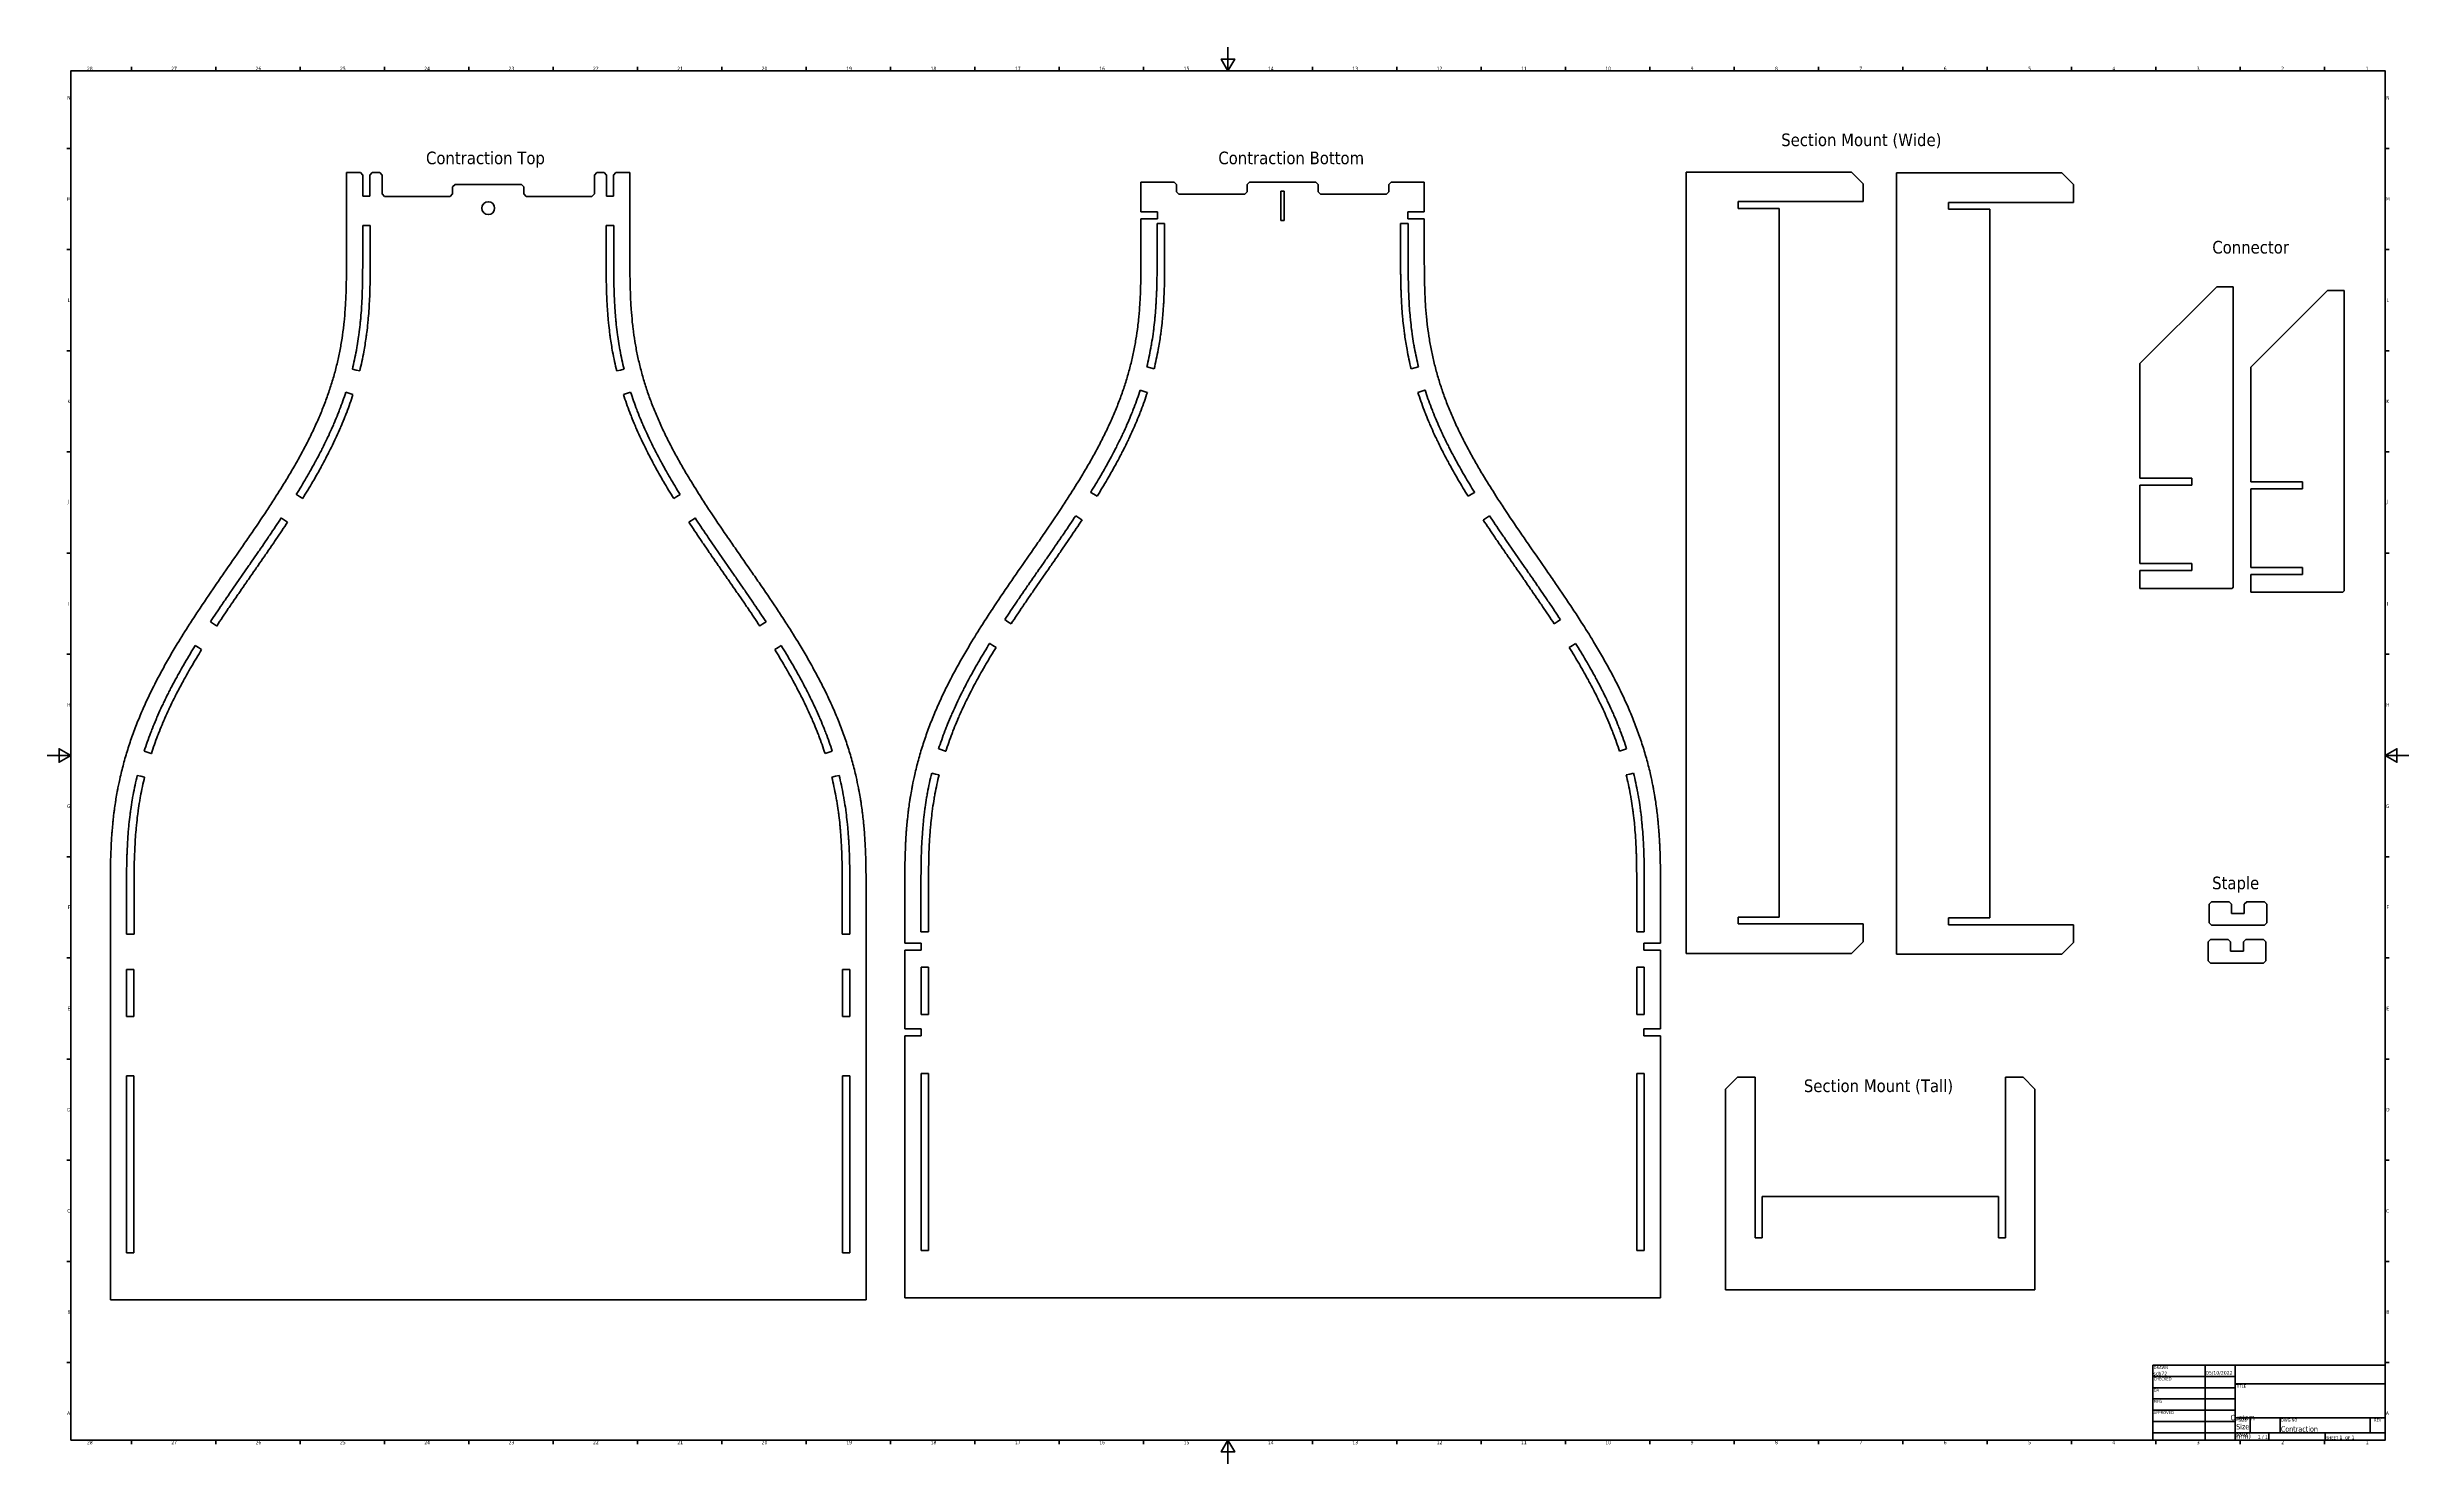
# Model space of a CAD drawing. Header units: inches. Extents: x 0 to 78.7, y 0 to 47.2.
import ezdxf
from ezdxf.enums import TextEntityAlignment as Align

# ---------------------------------------------------------------- set-up
doc = ezdxf.new("R2010")
doc.units = ezdxf.units.IN
doc.header["$MEASUREMENT"] = 0
for name, color, linetype, lineweight in [('Border (ANSI)', 7, 'Continuous', 70), ('Symbol (ANSI)', 7, 'Continuous', 25), ('Title (ANSI)', 7, 'Continuous', 50), ('Visible (ANSI)', 7, 'Continuous', 50)]:
    doc.layers.add(name, color=color, linetype=linetype, lineweight=lineweight)
doc.styles.add('Note Text (ANSI)', font='tahoma.ttf')
doc.styles.add('Text Style30', font='tahoma.ttf')
doc.styles.add('Text Style38', font='tahoma.ttf')
doc.styles.add('Text Style39', font='tahoma.ttf')

# ---------------------------------------------------------------- blocks, each defined once
blk = doc.blocks.new('Borders Default Border')
at = {"layer": 'Border (ANSI)'}
for p, q in [((2.812, 46.457), (2.812, 46.592)), ((5.624, 46.457), (5.624, 46.592)), ((8.436, 46.457), (8.436, 46.592)), ((11.249, 46.457), (11.249, 46.592)), ((14.061, 46.457), (14.061, 46.592)), ((16.873, 46.457), (16.873, 46.592)), ((19.685, 46.457), (19.685, 46.592)), ((22.497, 46.457), (22.497, 46.592)), ((25.309, 46.457), (25.309, 46.592)), ((28.121, 46.457), (28.121, 46.592)), ((30.934, 46.457), (30.934, 46.592)), ((33.746, 46.457), (33.746, 46.592)), ((36.558, 46.457), (36.558, 46.592)), ((42.182, 46.457), (42.182, 46.592)), ((44.994, 46.457), (44.994, 46.592)), ((47.807, 46.457), (47.807, 46.592)), ((50.619, 46.457), (50.619, 46.592)), ((53.431, 46.457), (53.431, 46.592)), ((56.243, 46.457), (56.243, 46.592)), ((59.055, 46.457), (59.055, 46.592)), ((61.867, 46.457), (61.867, 46.592)), ((64.679, 46.457), (64.679, 46.592)), ((67.492, 46.457), (67.492, 46.592)), ((70.304, 46.457), (70.304, 46.592)), ((73.116, 46.457), (73.116, 46.592)), ((75.928, 46.457), (75.928, 46.592)), ((0.787, 43.87), (0.652, 43.87)), ((77.953, 43.87), (78.089, 43.87)), ((0.787, 40.495), (0.652, 40.495)), ((77.953, 40.495), (78.089, 40.495)), ((0.787, 37.12), (0.652, 37.12)), ((77.953, 37.12), (78.089, 37.12)), ((0.787, 33.746), (0.652, 33.746)), ((77.953, 33.746), (78.089, 33.746)), ((0.787, 30.371), (0.652, 30.371)), ((77.953, 30.371), (78.089, 30.371)), ((0.787, 26.997), (0.652, 26.997)), ((77.953, 26.997), (78.089, 26.997)), ((0.787, 20.247), (0.652, 20.247)), ((77.953, 20.247), (78.089, 20.247)), ((0.787, 16.873), (0.652, 16.873)), ((77.953, 16.873), (78.089, 16.873)), ((0.787, 13.498), (0.652, 13.498)), ((77.953, 13.498), (78.089, 13.498)), ((0.787, 10.124), (0.652, 10.124)), ((77.953, 10.124), (78.089, 10.124)), ((0.787, 6.749), (0.652, 6.749)), ((77.953, 6.749), (78.089, 6.749)), ((0.787, 3.375), (0.652, 3.375)), ((77.953, 3.375), (78.089, 3.375)), ((2.812, 0.787), (2.812, 0.652)), ((5.624, 0.787), (5.624, 0.652)), ((8.436, 0.787), (8.436, 0.652)), ((11.249, 0.787), (11.249, 0.652)), ((14.061, 0.787), (14.061, 0.652)), ((16.873, 0.787), (16.873, 0.652)), ((19.685, 0.787), (19.685, 0.652)), ((22.497, 0.787), (22.497, 0.652)), ((25.309, 0.787), (25.309, 0.652)), ((28.121, 0.787), (28.121, 0.652)), ((30.934, 0.787), (30.934, 0.652)), ((33.746, 0.787), (33.746, 0.652)), ((36.558, 0.787), (36.558, 0.652)), ((42.182, 0.787), (42.182, 0.652)), ((44.994, 0.787), (44.994, 0.652)), ((47.807, 0.787), (47.807, 0.652)), ((50.619, 0.787), (50.619, 0.652)), ((53.431, 0.787), (53.431, 0.652)), ((56.243, 0.787), (56.243, 0.652)), ((59.055, 0.787), (59.055, 0.652)), ((61.867, 0.787), (61.867, 0.652)), ((64.679, 0.787), (64.679, 0.652)), ((67.492, 0.787), (67.492, 0.652)), ((70.304, 0.787), (70.304, 0.652)), ((73.116, 0.787), (73.116, 0.652)), ((75.928, 0.787), (75.928, 0.652))]:
    blk.add_line(p, q, dxfattribs=at)
at = {"layer": 'Border (ANSI)', "flags": 128}
for points in [[(39.37, 47.244), (39.37, 46.457), (39.143, 46.85), (39.597, 46.85), (39.37, 46.457)], [(0.787, 0.787), (0.787, 46.457), (77.953, 46.457), (77.953, 0.787), (0.787, 0.787)], [(0, 23.622), (0.787, 23.622), (0.394, 23.849), (0.394, 23.395), (0.787, 23.622)], [(78.74, 23.622), (77.953, 23.622), (78.346, 23.849), (78.346, 23.395), (77.953, 23.622)], [(39.37, 0), (39.37, 0.787), (39.143, 0.394), (39.597, 0.394), (39.37, 0.787)]]:
    blk.add_lwpolyline(points, dxfattribs=at)
at = {"layer": 'Border (ANSI)', "char_height": 0.12, "attachment_point": 7, "style": 'Note Text (ANSI)'}
for s, insert in [('28', (1.325, 46.47)), ('27', (4.137, 46.472)), ('26', (6.949, 46.47)), ('25', (9.761, 46.47)), ('24', (12.573, 46.472)), ('23', (15.385, 46.47)), ('22', (18.198, 46.472)), ('21', (21.01, 46.472)), ('20', (23.822, 46.47)), ('19', (26.643, 46.47)), ('18', (29.455, 46.47)), ('17', (32.268, 46.472)), ('16', (35.08, 46.47)), ('15', (37.892, 46.47)), ('14', (40.704, 46.472)), ('13', (43.516, 46.47)), ('12', (46.328, 46.472)), ('11', (49.141, 46.472)), ('10', (51.953, 46.47)), ('9', (54.797, 46.47)), ('8', (57.61, 46.47)), ('7', (60.424, 46.472)), ('6', (63.235, 46.47)), ('5', (66.05, 46.47)), ('4', (68.856, 46.472)), ('3', (71.672, 46.47)), ('2', (74.486, 46.472)), ('1', (77.307, 46.472)), ('N', (0.669, 45.497)), ('N', (77.985, 45.497)), ('M', (0.66, 42.122)), ('M', (77.977, 42.122)), ('L', (0.683, 38.748)), ('L', (77.999, 38.748)), ('K', (0.675, 35.373)), ('K', (77.992, 35.373)), ('J', (0.678, 31.997)), ('J', (77.995, 31.997)), ('I', (0.688, 28.624)), ('I', (78.005, 28.624)), ('H', (0.668, 25.249)), ('H', (77.985, 25.249)), ('G', (0.662, 21.872)), ('G', (77.979, 21.872)), ('F', (0.681, 18.5)), ('F', (77.997, 18.5)), ('E', (0.677, 15.126)), ('E', (77.994, 15.126)), ('D', (0.668, 11.751)), ('D', (77.985, 11.751)), ('C', (0.667, 8.374)), ('C', (77.984, 8.374)), ('B', (0.675, 5.002)), ('B', (77.992, 5.002)), ('A', (0.661, 1.627)), ('A', (77.977, 1.627)), ('28', (1.325, 0.649)), ('27', (4.137, 0.652)), ('26', (6.949, 0.649)), ('25', (9.761, 0.649)), ('24', (12.573, 0.652)), ('23', (15.385, 0.649)), ('22', (18.198, 0.652)), ('21', (21.01, 0.652)), ('20', (23.822, 0.649)), ('19', (26.643, 0.649)), ('18', (29.455, 0.649)), ('17', (32.268, 0.652)), ('16', (35.08, 0.649)), ('15', (37.892, 0.649)), ('14', (40.704, 0.652)), ('13', (43.516, 0.649)), ('12', (46.328, 0.652)), ('11', (49.141, 0.652)), ('10', (51.953, 0.649)), ('9', (54.797, 0.649)), ('8', (57.61, 0.649)), ('7', (60.424, 0.652)), ('6', (63.235, 0.649)), ('5', (66.05, 0.649)), ('4', (68.856, 0.652)), ('3', (71.672, 0.649)), ('2', (74.486, 0.652)), ('1', (77.307, 0.652))]:
    blk.add_mtext(s, dxfattribs=dict(at, insert=insert))
blk = doc.blocks.new('Title Blocks ANSI - Large')
at = {"layer": 'Title (ANSI)'}
for p, q in [((5, 7.45), (5, 4.95)), ((12.75, 7.45), (5, 7.45)), ((12.75, 4.95), (12.75, 7.45)), ((5, 4.95), (12.75, 4.95))]:
    blk.add_line(p, q, dxfattribs=at)
at = {"layer": 'Title (ANSI)', "lineweight": 35}
for p, q in [((6.75, 4.95), (6.75, 7.45)), ((7.75, 4.95), (7.75, 7.45)), ((5, 7.075), (7.75, 7.075)), ((5, 6.7), (7.75, 6.7)), ((5, 6.325), (7.75, 6.325)), ((7.75, 6.83), (12.75, 6.83)), ((5, 5.95), (7.75, 5.95)), ((5, 5.575), (7.75, 5.575)), ((12.75, 5.7), (7.75, 5.7)), ((8.25, 5.2), (8.25, 5.7)), ((9.25, 5.2), (9.25, 5.7)), ((12.25, 5.2), (12.25, 5.7)), ((7.75, 5.2), (5, 5.2)), ((12.75, 5.2), (7.75, 5.2)), ((8.87, 5.2), (8.87, 4.95)), ((10.75, 5.2), (10.75, 4.95))]:
    blk.add_line(p, q, dxfattribs=at)
at = {"layer": 'Title (ANSI)', "style": 'Text Style38'}
for s, p in [('DRAWN', (5.03, 7.42)), ('CHECKED', (5.03, 7.045)), ('QA', (5.03, 6.67)), ('TITLE', (7.78, 6.8)), ('APPROVED', (5.03, 5.92)), ('MFG', (5.03, 6.295)), ('DWG NO', (9.28, 5.67)), ('SCALE', (7.78, 5.17))]:
    blk.add_text(s, height=0.1, dxfattribs=at).set_placement(p, align=Align.TOP_LEFT)
for s, p in [('SIZE', (8, 5.67)), ('REV', (12.5, 5.67))]:
    blk.add_text(s, height=0.1, dxfattribs=at).set_placement(p, align=Align.TOP_CENTER)
at = {"layer": 'Title (ANSI)', "insert": (10.78, 4.98), "char_height": 0.12, "attachment_point": 7, "style": 'Note Text (ANSI)'}
blk.add_mtext('\\fTahoma|b0|i0;\\H0.1000;SHEET\\fTahoma|b0|i0;\\H0.1200; 1  \\fTahoma|b0|i0;\\H0.1000;OF\\fTahoma|b0|i0;\\H0.1200; 1 ', dxfattribs=at)
at = {"layer": 'Title (ANSI)'}
for tag, p, height, style in [('AUTHOR_001', (5.024, 7.108), 0.125, 'Text Style39'), ('CREATION_DATE_001', (6.773, 7.132), 0.125, 'Text Style39'), ('Sheet_Size_001', (7.593, 5.614), 0.18, 'Text Style30'), ('Sheet_Size_003', (7.697, 5.003), 0.18, 'Text Style30'), ('Sheet_Size_002', (7.781, 5.311), 0.18, 'Text Style30'), ('Initial_View_Scale_001', (8.507, 5.006), 0.12, 'Note Text (ANSI)'), ('PART_NUMBER_001', (9.272, 5.234), 0.18, 'Text Style30')]:
    blk.add_attdef(tag, p, '', height=height, dxfattribs=dict(at, style=style))
at = {"layer": 'Title (ANSI)', "style": 'Text Style39'}
for tag, p in [('COMPANY', (10.25, 7.14)), ('REVISION_NUMBER', (12.5, 5.375))]:
    blk.add_attdef(tag, text='', height=0.125, dxfattribs=at).set_placement(p, align=Align.MIDDLE_CENTER)
for tag, p in [('CHECKED_BY', (5.03, 6.73)), ('CHECKED_DATE', (6.78, 6.73)), ('MFG_APPROVED_BY', (5.03, 5.98)), ('ENG_APPROVED_BY', (5.03, 5.605)), ('MFG_APPROVED_DATE', (6.78, 5.98)), ('ENG_APPROVAL_DATE', (6.78, 5.605))]:
    blk.add_attdef(tag, text='', height=0.125, dxfattribs=at).set_placement(p, align=Align.BOTTOM_LEFT)
at = {"layer": 'Title (ANSI)', "style": 'Text Style30'}
blk.add_attdef('TITLE', text='', height=0.18, dxfattribs=at).set_placement((7.78, 6.223), align=Align.MIDDLE_LEFT)

msp = doc.modelspace()

# ---------------------------------------------------------------- linework, layer by layer
at = {"layer": 'Visible (ANSI)'}
for p, q in [((10.449, 43.061), (9.979, 43.061)), ((9.979, 43.061), (9.979, 42.667)), ((9.979, 42.667), (9.979, 40.302)), ((10.449, 43.061), (10.528, 42.982)), ((10.528, 42.274), (10.528, 42.982)), ((10.76, 42.982), (10.839, 43.061)), ((10.76, 42.982), (10.76, 42.274)), ((11.085, 43.061), (10.839, 43.061)), ((11.085, 43.061), (11.164, 42.982)), ((11.164, 42.349), (11.164, 42.982)), ((13.518, 42.589), (13.597, 42.667)), ((13.518, 42.589), (13.518, 42.349)), ((13.597, 42.667), (15.81, 42.667)), ((15.81, 42.667), (15.888, 42.589)), ((15.888, 42.349), (15.888, 42.589)), ((18.243, 42.982), (18.321, 43.061)), ((18.243, 42.982), (18.243, 42.349)), ((18.568, 43.061), (18.321, 43.061)), ((18.568, 43.061), (18.646, 42.982)), ((18.646, 42.274), (18.646, 42.982)), ((18.879, 42.982), (18.957, 43.061)), ((18.879, 42.982), (18.879, 42.274)), ((19.428, 43.061), (18.957, 43.061)), ((19.428, 42.667), (19.428, 43.061)), ((19.428, 42.667), (19.428, 40.302)), ((36.467, 42.742), (37.573, 42.742)), ((36.467, 42.742), (36.467, 41.754)), ((37.573, 42.742), (37.652, 42.663)), ((37.652, 42.423), (37.652, 42.663)), ((40.006, 42.663), (40.085, 42.742)), ((40.006, 42.663), (40.006, 42.423)), ((40.085, 42.742), (42.298, 42.742)), ((42.298, 42.742), (42.376, 42.663)), ((42.376, 42.423), (42.376, 42.663)), ((44.731, 42.663), (44.81, 42.742)), ((44.731, 42.663), (44.731, 42.423)), ((44.81, 42.742), (45.916, 42.742)), ((45.916, 42.742), (45.916, 41.754)), ((60.155, 43.078), (54.643, 43.078)), ((54.643, 43.078), (54.643, 17.019)), ((60.155, 43.078), (60.549, 42.685)), ((60.549, 42.094), (60.549, 42.685)), ((67.169, 43.054), (61.657, 43.054)), ((61.657, 43.054), (61.657, 16.995)), ((67.169, 43.054), (67.562, 42.661)), ((67.562, 42.07), (67.562, 42.661)), ((10.76, 42.274), (10.528, 42.274)), ((11.164, 42.349), (11.243, 42.27)), ((13.44, 42.27), (11.243, 42.27)), ((13.44, 42.27), (13.518, 42.349)), ((15.888, 42.349), (15.967, 42.27)), ((18.164, 42.27), (15.967, 42.27)), ((18.164, 42.27), (18.243, 42.349)), ((18.879, 42.274), (18.646, 42.274)), ((36.467, 41.754), (37.018, 41.754)), ((37.018, 41.754), (37.018, 41.521)), ((37.652, 42.423), (37.731, 42.344)), ((39.928, 42.344), (37.731, 42.344)), ((39.928, 42.344), (40.006, 42.423)), ((41.136, 42.447), (41.247, 42.447)), ((41.136, 41.462), (41.136, 42.447)), ((41.247, 42.447), (41.247, 41.462)), ((42.376, 42.423), (42.455, 42.344)), ((44.652, 42.344), (42.455, 42.344)), ((44.652, 42.344), (44.731, 42.423)), ((45.365, 41.521), (45.365, 41.754)), ((45.365, 41.754), (45.916, 41.754)), ((56.375, 42.094), (60.549, 42.094)), ((56.375, 41.864), (56.375, 42.094)), ((57.753, 41.864), (56.375, 41.864)), ((57.753, 18.234), (57.753, 41.864)), ((63.389, 42.07), (67.562, 42.07)), ((63.389, 41.84), (63.389, 42.07)), ((64.767, 41.84), (63.389, 41.84)), ((64.767, 18.21), (64.767, 41.84)), ((10.518, 41.293), (10.77, 41.293)), ((10.518, 40.302), (10.518, 41.293)), ((10.77, 41.293), (10.77, 40.302)), ((18.636, 41.293), (18.888, 41.293)), ((18.636, 40.302), (18.636, 41.293)), ((18.888, 41.293), (18.888, 40.302)), ((37.018, 41.521), (36.467, 41.521)), ((36.467, 41.521), (36.467, 40.376)), ((37.006, 40.376), (37.006, 41.364)), ((37.006, 41.364), (37.01, 41.364)), ((37.01, 41.364), (37.254, 41.364)), ((37.254, 41.364), (37.258, 41.364)), ((37.258, 41.364), (37.258, 40.376)), ((41.247, 41.462), (41.136, 41.462)), ((45.124, 40.376), (45.124, 41.364)), ((45.124, 41.364), (45.128, 41.364)), ((45.373, 41.364), (45.128, 41.364)), ((45.916, 41.521), (45.365, 41.521)), ((45.373, 41.364), (45.376, 41.364)), ((45.376, 41.364), (45.376, 40.376)), ((45.916, 41.521), (45.916, 40.376)), ((69.778, 36.696), (72.337, 39.255)), ((72.888, 39.255), (72.337, 39.255)), ((72.888, 29.235), (72.888, 39.255)), ((73.471, 36.571), (76.03, 39.13)), ((76.581, 39.13), (76.03, 39.13)), ((76.581, 29.111), (76.581, 39.13)), ((10.177, 36.504), (10.173, 36.505)), ((10.297, 36.475), (10.177, 36.504)), ((10.177, 36.504), (10.177, 36.504)), ((10.418, 36.446), (10.297, 36.475)), ((19.109, 36.475), (18.988, 36.446)), ((19.109, 36.475), (19.229, 36.504)), ((19.233, 36.505), (19.229, 36.504)), ((19.229, 36.504), (19.229, 36.504)), ((36.665, 36.579), (36.662, 36.58)), ((36.785, 36.55), (36.665, 36.579)), ((36.665, 36.579), (36.665, 36.579)), ((36.906, 36.52), (36.785, 36.55)), ((45.597, 36.55), (45.476, 36.52)), ((45.597, 36.55), (45.717, 36.579)), ((45.721, 36.58), (45.717, 36.579)), ((45.717, 36.579), (45.717, 36.579)), ((69.778, 36.696), (69.778, 32.875)), ((73.471, 36.571), (73.471, 32.75)), ((9.955, 35.737), (9.958, 35.735)), ((9.958, 35.735), (9.958, 35.736)), ((9.958, 35.736), (10.19, 35.66)), ((10.19, 35.66), (10.194, 35.658)), ((10.19, 35.66), (10.19, 35.66)), ((19.212, 35.658), (19.216, 35.66)), ((19.448, 35.736), (19.216, 35.66)), ((19.216, 35.66), (19.216, 35.66)), ((19.448, 35.735), (19.452, 35.737)), ((19.448, 35.735), (19.448, 35.736)), ((36.443, 35.811), (36.447, 35.81)), ((36.447, 35.81), (36.447, 35.81)), ((36.447, 35.81), (36.679, 35.734)), ((36.679, 35.734), (36.679, 35.734)), ((36.679, 35.734), (36.682, 35.733)), ((45.701, 35.733), (45.704, 35.734)), ((45.936, 35.81), (45.704, 35.734)), ((45.704, 35.734), (45.704, 35.734)), ((45.936, 35.81), (45.94, 35.811)), ((45.936, 35.81), (45.936, 35.81)), ((8.307, 32.323), (8.304, 32.325)), ((8.411, 32.259), (8.307, 32.323)), ((8.307, 32.323), (8.307, 32.323)), ((20.996, 32.259), (21.1, 32.323)), ((21.103, 32.325), (21.1, 32.323)), ((21.1, 32.323), (21.1, 32.323)), ((34.795, 32.398), (34.792, 32.4)), ((34.899, 32.333), (34.795, 32.398)), ((34.795, 32.398), (34.795, 32.398)), ((35.006, 32.267), (34.899, 32.333)), ((47.484, 32.333), (47.377, 32.267)), ((47.484, 32.333), (47.588, 32.398)), ((47.591, 32.4), (47.588, 32.398)), ((47.588, 32.398), (47.588, 32.398)), ((69.778, 32.875), (71.508, 32.875)), ((69.778, 32.643), (69.778, 30.021)), ((71.508, 32.643), (69.778, 32.643)), ((71.508, 32.875), (71.508, 32.643)), ((73.471, 32.75), (75.201, 32.75)), ((73.471, 32.518), (73.471, 29.896)), ((75.201, 32.518), (73.471, 32.518)), ((75.201, 32.75), (75.201, 32.518)), ((7.804, 31.544), (7.807, 31.542)), ((7.807, 31.542), (7.807, 31.542)), ((7.807, 31.542), (8.011, 31.408)), ((8.518, 32.193), (8.411, 32.259)), ((20.996, 32.259), (20.889, 32.193)), ((21.599, 31.542), (21.395, 31.408)), ((21.599, 31.542), (21.603, 31.544)), ((21.599, 31.542), (21.599, 31.542)), ((34.292, 31.619), (34.295, 31.616)), ((34.295, 31.616), (34.295, 31.616)), ((34.295, 31.616), (34.499, 31.482)), ((48.087, 31.616), (47.884, 31.482)), ((48.087, 31.616), (48.091, 31.619)), ((48.087, 31.616), (48.087, 31.616)), ((8.011, 31.408), (8.014, 31.405)), ((8.011, 31.408), (8.011, 31.408)), ((21.392, 31.405), (21.395, 31.408)), ((21.395, 31.408), (21.395, 31.408)), ((34.499, 31.482), (34.499, 31.482)), ((34.499, 31.482), (34.503, 31.48)), ((47.88, 31.48), (47.884, 31.482)), ((47.884, 31.482), (47.884, 31.482)), ((69.778, 30.021), (71.508, 30.021)), ((71.508, 30.021), (71.508, 29.788)), ((69.778, 29.788), (69.778, 29.196)), ((71.508, 29.788), (69.778, 29.788)), ((69.778, 29.196), (72.849, 29.196)), ((72.888, 29.235), (72.849, 29.196)), ((73.471, 29.896), (75.201, 29.896)), ((73.471, 29.664), (73.471, 29.071)), ((75.201, 29.664), (73.471, 29.664)), ((75.201, 29.896), (75.201, 29.664)), ((73.471, 29.071), (76.542, 29.071)), ((76.581, 29.111), (76.542, 29.071)), ((5.546, 28.011), (5.441, 28.081)), ((5.647, 27.943), (5.546, 28.011)), ((5.651, 27.941), (5.647, 27.943)), ((5.647, 27.943), (5.647, 27.943)), ((23.759, 27.943), (23.756, 27.941)), ((23.759, 27.943), (23.861, 28.011)), ((23.759, 27.943), (23.759, 27.943)), ((23.966, 28.081), (23.861, 28.011)), ((32.034, 28.085), (31.929, 28.155)), ((32.136, 28.017), (32.034, 28.085)), ((32.136, 28.017), (32.136, 28.017)), ((32.139, 28.015), (32.136, 28.017)), ((50.247, 28.017), (50.244, 28.015)), ((50.247, 28.017), (50.349, 28.085)), ((50.247, 28.017), (50.247, 28.017)), ((50.454, 28.155), (50.349, 28.085)), ((4.934, 27.288), (4.937, 27.286)), ((4.937, 27.286), (4.937, 27.286)), ((4.937, 27.286), (5.04, 27.221)), ((5.04, 27.221), (5.147, 27.154)), ((24.259, 27.154), (24.366, 27.221)), ((24.469, 27.286), (24.366, 27.221)), ((24.469, 27.286), (24.473, 27.288)), ((24.469, 27.286), (24.469, 27.286)), ((31.422, 27.362), (31.425, 27.36)), ((31.425, 27.36), (31.425, 27.36)), ((31.425, 27.36), (31.528, 27.295)), ((31.528, 27.295), (31.635, 27.228)), ((50.747, 27.228), (50.855, 27.295)), ((50.957, 27.36), (50.855, 27.295)), ((50.957, 27.36), (50.961, 27.362)), ((50.957, 27.36), (50.957, 27.36)), ((3.236, 23.767), (3.232, 23.768)), ((3.468, 23.691), (3.236, 23.767)), ((3.236, 23.767), (3.236, 23.767)), ((3.472, 23.69), (3.468, 23.691)), ((3.468, 23.691), (3.468, 23.691)), ((25.939, 23.691), (25.935, 23.69)), ((25.939, 23.691), (26.171, 23.767)), ((25.939, 23.691), (25.939, 23.691)), ((26.174, 23.768), (26.171, 23.767)), ((26.171, 23.767), (26.171, 23.767)), ((29.724, 23.841), (29.72, 23.843)), ((29.956, 23.765), (29.724, 23.841)), ((29.724, 23.841), (29.724, 23.841)), ((29.956, 23.765), (29.956, 23.765)), ((29.96, 23.764), (29.956, 23.765)), ((52.427, 23.765), (52.423, 23.764)), ((52.427, 23.765), (52.659, 23.841)), ((52.427, 23.765), (52.427, 23.765)), ((52.662, 23.843), (52.659, 23.841)), ((52.659, 23.841), (52.659, 23.841)), ((3.002, 22.957), (3.124, 22.93)), ((3.124, 22.93), (3.244, 22.904)), ((3.244, 22.904), (3.248, 22.903)), ((26.159, 22.903), (26.163, 22.904)), ((26.283, 22.93), (26.163, 22.904)), ((26.283, 22.93), (26.405, 22.957)), ((29.49, 23.032), (29.612, 23.005)), ((29.612, 23.005), (29.732, 22.978)), ((29.732, 22.978), (29.736, 22.977)), ((52.647, 22.977), (52.651, 22.978)), ((52.771, 23.005), (52.651, 22.978)), ((52.771, 23.005), (52.893, 23.032)), ((2.105, 19.049), (2.105, 16.683)), ((2.644, 17.667), (2.644, 19.049)), ((2.896, 19.045), (2.896, 17.667)), ((26.51, 17.667), (26.51, 19.045)), ((26.762, 19.049), (26.762, 17.667)), ((27.302, 19.049), (27.302, 16.683)), ((28.593, 19.123), (28.593, 17.364)), ((29.132, 17.742), (29.132, 19.123)), ((29.384, 19.12), (29.384, 17.742)), ((52.998, 17.742), (52.998, 19.12)), ((53.25, 19.123), (53.25, 17.742)), ((53.79, 19.123), (53.79, 17.364)), ((56.375, 18.004), (56.375, 18.234)), ((56.375, 18.234), (57.753, 18.234)), ((63.389, 17.98), (63.389, 18.21)), ((63.389, 18.21), (64.767, 18.21)), ((72.084, 18.668), (72.162, 18.746)), ((72.084, 18.668), (72.084, 18.038)), ((72.753, 18.746), (72.162, 18.746)), ((72.753, 18.746), (72.832, 18.668)), ((72.832, 18.353), (72.832, 18.668)), ((73.257, 18.353), (72.832, 18.353)), ((73.257, 18.668), (73.336, 18.746)), ((73.257, 18.668), (73.257, 18.353)), ((73.926, 18.746), (73.336, 18.746)), ((73.926, 18.746), (74.005, 18.668)), ((74.005, 18.038), (74.005, 18.668)), ((2.896, 17.667), (2.644, 17.667)), ((26.514, 17.667), (26.51, 17.667)), ((26.514, 17.667), (26.758, 17.667)), ((26.762, 17.667), (26.758, 17.667)), ((28.593, 17.364), (29.144, 17.364)), ((29.384, 17.742), (29.132, 17.742)), ((29.144, 17.364), (29.144, 17.132)), ((53.002, 17.742), (52.998, 17.742)), ((53.002, 17.742), (53.247, 17.742)), ((53.239, 17.132), (53.239, 17.364)), ((53.239, 17.364), (53.79, 17.364)), ((53.25, 17.742), (53.247, 17.742)), ((60.549, 18.004), (56.375, 18.004)), ((60.549, 17.413), (60.155, 17.019)), ((60.549, 17.413), (60.549, 18.004)), ((67.562, 17.98), (63.389, 17.98)), ((67.562, 17.389), (67.169, 16.995)), ((67.562, 17.389), (67.562, 17.98)), ((72.053, 17.408), (72.131, 17.486)), ((72.053, 17.408), (72.053, 16.778)), ((72.162, 17.959), (72.084, 18.038)), ((72.722, 17.486), (72.131, 17.486)), ((72.162, 17.959), (73.926, 17.959)), ((72.722, 17.486), (72.801, 17.408)), ((72.801, 17.093), (72.801, 17.408)), ((73.226, 17.408), (73.304, 17.486)), ((73.226, 17.408), (73.226, 17.093)), ((73.895, 17.486), (73.304, 17.486)), ((73.895, 17.486), (73.974, 17.408)), ((74.005, 18.038), (73.926, 17.959)), ((73.974, 16.778), (73.974, 17.408)), ((2.105, 16.683), (2.105, 5.463)), ((27.302, 5.463), (27.302, 16.683)), ((29.144, 17.132), (28.593, 17.132)), ((28.593, 17.132), (28.593, 16.758)), ((28.593, 16.758), (28.593, 14.506)), ((29.136, 14.986), (29.136, 16.561)), ((29.136, 16.561), (29.38, 16.561)), ((29.38, 16.561), (29.38, 14.986)), ((53.002, 16.561), (53.002, 14.986)), ((53.247, 16.561), (53.002, 16.561)), ((53.79, 17.132), (53.239, 17.132)), ((53.247, 14.986), (53.247, 16.561)), ((53.79, 17.132), (53.79, 16.758)), ((53.79, 16.758), (53.79, 14.506)), ((54.643, 17.019), (60.155, 17.019)), ((61.657, 16.995), (67.169, 16.995)), ((72.131, 16.699), (72.053, 16.778)), ((72.131, 16.699), (73.895, 16.699)), ((73.226, 17.093), (72.801, 17.093)), ((73.974, 16.778), (73.895, 16.699)), ((2.648, 14.912), (2.648, 16.486)), ((2.648, 16.486), (2.892, 16.486)), ((2.892, 16.486), (2.892, 14.912)), ((26.514, 16.486), (26.514, 14.912)), ((26.758, 16.486), (26.514, 16.486)), ((26.758, 14.912), (26.758, 16.486)), ((29.38, 14.986), (29.136, 14.986)), ((53.002, 14.986), (53.247, 14.986)), ((2.892, 14.912), (2.648, 14.912)), ((26.514, 14.912), (26.758, 14.912)), ((28.593, 14.506), (29.144, 14.506)), ((29.144, 14.273), (28.593, 14.273)), ((28.593, 14.273), (28.593, 5.537)), ((29.144, 14.506), (29.144, 14.273)), ((53.239, 14.273), (53.239, 14.506)), ((53.239, 14.506), (53.79, 14.506)), ((53.79, 14.273), (53.239, 14.273)), ((53.79, 5.537), (53.79, 14.273)), ((2.648, 12.943), (2.892, 12.943)), ((2.648, 7.038), (2.648, 12.943)), ((2.892, 12.943), (2.892, 7.038)), ((26.514, 12.943), (26.758, 12.943)), ((26.514, 7.038), (26.514, 12.943)), ((26.758, 12.943), (26.758, 7.038)), ((29.136, 13.017), (29.38, 13.017)), ((29.136, 7.112), (29.136, 13.017)), ((29.38, 13.017), (29.38, 7.112)), ((53.002, 13.017), (53.247, 13.017)), ((53.002, 7.112), (53.002, 13.017)), ((53.247, 13.017), (53.247, 7.112)), ((55.963, 12.495), (56.356, 12.889)), ((56.947, 12.889), (56.356, 12.889)), ((56.947, 7.534), (56.947, 12.889)), ((65.88, 12.889), (65.29, 12.889)), ((65.29, 12.889), (65.29, 7.534)), ((65.88, 12.889), (66.274, 12.495)), ((55.963, 12.495), (55.963, 5.802)), ((66.274, 5.802), (66.274, 12.495)), ((65.059, 8.912), (57.177, 8.912)), ((57.177, 8.912), (57.177, 7.534)), ((65.059, 7.534), (65.059, 8.912)), ((29.38, 7.112), (29.136, 7.112)), ((53.247, 7.112), (53.002, 7.112)), ((57.177, 7.534), (56.947, 7.534)), ((65.29, 7.534), (65.059, 7.534)), ((2.892, 7.038), (2.648, 7.038)), ((26.758, 7.038), (26.514, 7.038)), ((28.593, 5.537), (53.79, 5.537)), ((55.963, 5.802), (66.274, 5.802)), ((2.105, 5.463), (27.302, 5.463))]:
    msp.add_line(p, q, dxfattribs=at)
msp.add_circle((14.703, 41.876), 0.213, dxfattribs=at)
for points, knots in [([(9.979, 40.302), (9.979, 40.148), (9.979, 39.843), (9.975, 39.467), (9.966, 39.095), (9.954, 38.801), (9.931, 38.436), (9.906, 38.146), (9.866, 37.787), (9.825, 37.501), (9.763, 37.145), (9.705, 36.862), (9.62, 36.509), (9.543, 36.228), (9.435, 35.878), (9.34, 35.598), (9.209, 35.249), (9.095, 34.971), (8.942, 34.623), (8.812, 34.346), (8.639, 33.999), (8.493, 33.722), (8.302, 33.377), (8.142, 33.1), (7.894, 32.686), (7.635, 32.272), (7.231, 31.651), (6.856, 31.098), (6.377, 30.404), (5.988, 29.846), (5.503, 29.142), (5.118, 28.574), (4.696, 27.926), (4.423, 27.489), (4.158, 27.047), (3.987, 26.75), (3.779, 26.375), (3.62, 26.073), (3.429, 25.691), (3.284, 25.382), (3.113, 24.993), (2.984, 24.678), (2.836, 24.282), (2.726, 23.962), (2.602, 23.56), (2.514, 23.236), (2.426, 22.869), (2.374, 22.625), (2.327, 22.379), (2.299, 22.216), (2.267, 22.011), (2.243, 21.848), (2.217, 21.644), (2.199, 21.48), (2.178, 21.277), (2.164, 21.114), (2.149, 20.911), (2.139, 20.749), (2.127, 20.508), (2.117, 20.267), (2.109, 19.908), (2.105, 19.514), (2.105, 19.203), (2.105, 19.049)], [0.0001482, 0.0001482, 0.0001482, 0.0001482, 0.0209754, 0.0418025, 0.0522161, 0.0730433, 0.0834569, 0.104284, 0.1146976, 0.1355248, 0.1459383, 0.1667655, 0.1771791, 0.1980062, 0.2084198, 0.229247, 0.2396605, 0.2604877, 0.2709013, 0.2917284, 0.302142, 0.3229692, 0.3333827, 0.3542099, 0.3646235, 0.3958642, 0.4166914, 0.4583457, 0.4791728, 0.5208272, 0.5416543, 0.5833086, 0.6041358, 0.6353765, 0.6457901, 0.6666173, 0.6770308, 0.697858, 0.7082716, 0.7290987, 0.7395123, 0.7603395, 0.770753, 0.7915802, 0.8019938, 0.8228209, 0.8332345, 0.8488549, 0.8540617, 0.8644752, 0.869682, 0.8800956, 0.8853024, 0.895716, 0.9009228, 0.9113364, 0.9165431, 0.9269567, 0.9321635, 0.9477839, 0.9581975, 0.9790246, 0.9998518, 0.9998518, 0.9998518, 0.9998518]), ([(10.173, 36.505), (10.199, 36.609), (10.246, 36.816), (10.298, 37.076), (10.344, 37.337), (10.376, 37.546), (10.411, 37.808), (10.435, 38.018), (10.46, 38.281), (10.476, 38.492), (10.491, 38.757), (10.501, 38.968), (10.509, 39.234), (10.514, 39.446), (10.517, 39.713), (10.518, 39.98), (10.518, 40.195), (10.518, 40.302)], [-0.9998518, -0.9998518, -0.9998518, -0.9998518, -0.9853205, -0.9707892, -0.9635235, -0.9489922, -0.9417266, -0.9271953, -0.9199296, -0.9053983, -0.8981326, -0.8836013, -0.8763357, -0.8618044, -0.8545387, -0.8400074, -0.8254761, -0.8254761, -0.8254761, -0.8254761]), ([(10.77, 40.302), (10.77, 40.195), (10.77, 39.98), (10.769, 39.711), (10.766, 39.442), (10.761, 39.227), (10.753, 38.959), (10.743, 38.744), (10.727, 38.475), (10.711, 38.261), (10.686, 37.993), (10.661, 37.778), (10.619, 37.457), (10.55, 37.03), (10.47, 36.658), (10.418, 36.446)], [-0.1744913, -0.1744913, -0.1744913, -0.1744913, -0.1599627, -0.1454341, -0.1381698, -0.1236412, -0.1163769, -0.1018483, -0.094584, -0.0800555, -0.0727912, -0.0582626, -0.0509983, -0.0292054, -0.0001482, -0.0001482, -0.0001482, -0.0001482]), ([(18.988, 36.446), (18.936, 36.658), (18.857, 37.03), (18.788, 37.457), (18.745, 37.778), (18.721, 37.993), (18.696, 38.261), (18.68, 38.475), (18.664, 38.744), (18.654, 38.959), (18.645, 39.227), (18.641, 39.442), (18.638, 39.711), (18.636, 39.98), (18.636, 40.195), (18.636, 40.302)], [0.0001482, 0.0001482, 0.0001482, 0.0001482, 0.0292054, 0.0509983, 0.0582626, 0.0727912, 0.0800555, 0.094584, 0.1018483, 0.1163769, 0.1236412, 0.1381698, 0.1454341, 0.1599627, 0.1744913, 0.1744913, 0.1744913, 0.1744913]), ([(18.888, 40.302), (18.888, 40.195), (18.888, 39.98), (18.89, 39.713), (18.893, 39.446), (18.897, 39.234), (18.906, 38.968), (18.915, 38.757), (18.931, 38.492), (18.947, 38.281), (18.972, 38.018), (18.995, 37.808), (19.03, 37.546), (19.063, 37.337), (19.109, 37.076), (19.16, 36.816), (19.208, 36.609), (19.233, 36.505)], [0.8254761, 0.8254761, 0.8254761, 0.8254761, 0.8400074, 0.8545387, 0.8618044, 0.8763357, 0.8836013, 0.8981326, 0.9053983, 0.9199296, 0.9271953, 0.9417266, 0.9489922, 0.9635235, 0.9707892, 0.9853205, 0.9998518, 0.9998518, 0.9998518, 0.9998518]), ([(19.428, 40.302), (19.428, 40.148), (19.428, 39.843), (19.432, 39.467), (19.44, 39.095), (19.452, 38.801), (19.475, 38.436), (19.5, 38.146), (19.541, 37.787), (19.582, 37.501), (19.644, 37.145), (19.702, 36.862), (19.787, 36.509), (19.864, 36.228), (19.971, 35.878), (20.067, 35.598), (20.198, 35.249), (20.312, 34.971), (20.464, 34.623), (20.595, 34.346), (20.768, 33.999), (20.914, 33.722), (21.105, 33.377), (21.264, 33.1), (21.512, 32.686), (21.771, 32.272), (22.176, 31.651), (22.551, 31.098), (23.029, 30.404), (23.418, 29.846), (23.904, 29.142), (24.289, 28.574), (24.711, 27.926), (24.984, 27.489), (25.249, 27.047), (25.42, 26.75), (25.627, 26.375), (25.787, 26.073), (25.978, 25.691), (26.123, 25.382), (26.294, 24.993), (26.422, 24.678), (26.571, 24.282), (26.68, 23.962), (26.804, 23.56), (26.893, 23.236), (26.981, 22.869), (27.033, 22.625), (27.079, 22.379), (27.108, 22.216), (27.14, 22.011), (27.163, 21.848), (27.19, 21.644), (27.208, 21.48), (27.228, 21.277), (27.243, 21.114), (27.258, 20.911), (27.268, 20.749), (27.28, 20.508), (27.289, 20.267), (27.298, 19.908), (27.302, 19.514), (27.302, 19.203), (27.302, 19.049)], [0.0001482, 0.0001482, 0.0001482, 0.0001482, 0.0209754, 0.0418025, 0.0522161, 0.0730433, 0.0834569, 0.104284, 0.1146976, 0.1355248, 0.1459383, 0.1667655, 0.1771791, 0.1980062, 0.2084198, 0.229247, 0.2396605, 0.2604877, 0.2709013, 0.2917284, 0.302142, 0.3229692, 0.3333827, 0.3542099, 0.3646235, 0.3958642, 0.4166914, 0.4583457, 0.4791728, 0.5208272, 0.5416543, 0.5833086, 0.6041358, 0.6353765, 0.6457901, 0.6666173, 0.6770308, 0.697858, 0.7082716, 0.7290987, 0.7395123, 0.7603395, 0.770753, 0.7915802, 0.8019938, 0.8228209, 0.8332345, 0.8488549, 0.8540617, 0.8644752, 0.869682, 0.8800956, 0.8853024, 0.895716, 0.9009228, 0.9113364, 0.9165431, 0.9269567, 0.9321635, 0.9477839, 0.9581975, 0.9790246, 0.9998518, 0.9998518, 0.9998518, 0.9998518]), ([(36.467, 40.376), (36.467, 40.222), (36.467, 39.917), (36.463, 39.541), (36.454, 39.17), (36.442, 38.875), (36.42, 38.51), (36.395, 38.221), (36.354, 37.861), (36.313, 37.575), (36.251, 37.22), (36.193, 36.936), (36.108, 36.584), (36.031, 36.303), (35.923, 35.952), (35.828, 35.673), (35.697, 35.324), (35.583, 35.045), (35.43, 34.698), (35.3, 34.42), (35.127, 34.074), (34.981, 33.797), (34.79, 33.451), (34.63, 33.175), (34.382, 32.761), (34.124, 32.347), (33.719, 31.725), (33.344, 31.172), (32.865, 30.478), (32.476, 29.92), (31.991, 29.217), (31.606, 28.648), (31.184, 28.001), (30.911, 27.564), (30.646, 27.122), (30.475, 26.825), (30.268, 26.45), (30.108, 26.147), (29.917, 25.765), (29.772, 25.457), (29.601, 25.067), (29.472, 24.753), (29.324, 24.356), (29.214, 24.037), (29.09, 23.634), (29.002, 23.31), (28.914, 22.944), (28.862, 22.699), (28.815, 22.454), (28.787, 22.29), (28.755, 22.086), (28.731, 21.922), (28.705, 21.718), (28.687, 21.555), (28.666, 21.351), (28.652, 21.188), (28.637, 20.986), (28.627, 20.824), (28.615, 20.582), (28.606, 20.341), (28.597, 19.983), (28.593, 19.588), (28.593, 19.277), (28.593, 19.123)], [0.0001482, 0.0001482, 0.0001482, 0.0001482, 0.0209754, 0.0418025, 0.0522161, 0.0730433, 0.0834569, 0.104284, 0.1146976, 0.1355248, 0.1459383, 0.1667655, 0.1771791, 0.1980062, 0.2084198, 0.229247, 0.2396605, 0.2604877, 0.2709013, 0.2917284, 0.302142, 0.3229692, 0.3333827, 0.3542099, 0.3646235, 0.3958642, 0.4166914, 0.4583457, 0.4791728, 0.5208272, 0.5416543, 0.5833086, 0.6041358, 0.6353765, 0.6457901, 0.6666173, 0.6770308, 0.697858, 0.7082716, 0.7290987, 0.7395123, 0.7603395, 0.770753, 0.7915802, 0.8019938, 0.8228209, 0.8332345, 0.8488549, 0.8540617, 0.8644752, 0.869682, 0.8800956, 0.8853024, 0.895716, 0.9009228, 0.9113364, 0.9165431, 0.9269567, 0.9321635, 0.9477839, 0.9581975, 0.9790246, 0.9998518, 0.9998518, 0.9998518, 0.9998518]), ([(36.662, 36.58), (36.687, 36.683), (36.735, 36.891), (36.786, 37.151), (36.832, 37.412), (36.864, 37.621), (36.899, 37.883), (36.923, 38.093), (36.948, 38.356), (36.964, 38.567), (36.979, 38.831), (36.989, 39.043), (36.997, 39.308), (37.002, 39.521), (37.005, 39.787), (37.006, 40.054), (37.006, 40.269), (37.006, 40.376)], [-0.9998518, -0.9998518, -0.9998518, -0.9998518, -0.9853205, -0.9707892, -0.9635235, -0.9489922, -0.9417266, -0.9271953, -0.9199296, -0.9053983, -0.8981326, -0.8836013, -0.8763357, -0.8618044, -0.8545387, -0.8400074, -0.8254761, -0.8254761, -0.8254761, -0.8254761]), ([(37.258, 40.376), (37.258, 40.269), (37.258, 40.054), (37.257, 39.785), (37.254, 39.517), (37.249, 39.302), (37.241, 39.033), (37.231, 38.818), (37.215, 38.55), (37.199, 38.335), (37.174, 38.067), (37.149, 37.853), (37.107, 37.532), (37.038, 37.104), (36.958, 36.732), (36.906, 36.52)], [-0.1744913, -0.1744913, -0.1744913, -0.1744913, -0.1599627, -0.1454341, -0.1381698, -0.1236412, -0.1163769, -0.1018483, -0.094584, -0.0800555, -0.0727912, -0.0582626, -0.0509983, -0.0292054, -0.0001482, -0.0001482, -0.0001482, -0.0001482]), ([(45.476, 36.52), (45.424, 36.732), (45.345, 37.104), (45.276, 37.532), (45.233, 37.853), (45.209, 38.067), (45.184, 38.335), (45.168, 38.55), (45.152, 38.818), (45.142, 39.033), (45.133, 39.302), (45.129, 39.517), (45.126, 39.785), (45.124, 40.054), (45.124, 40.269), (45.124, 40.376)], [0.0001482, 0.0001482, 0.0001482, 0.0001482, 0.0292054, 0.0509983, 0.0582626, 0.0727912, 0.0800555, 0.094584, 0.1018483, 0.1163769, 0.1236412, 0.1381698, 0.1454341, 0.1599627, 0.1744913, 0.1744913, 0.1744913, 0.1744913]), ([(45.376, 40.376), (45.376, 40.269), (45.376, 40.054), (45.378, 39.787), (45.381, 39.521), (45.385, 39.308), (45.394, 39.043), (45.403, 38.831), (45.419, 38.567), (45.435, 38.356), (45.46, 38.093), (45.484, 37.883), (45.518, 37.621), (45.551, 37.412), (45.597, 37.151), (45.648, 36.891), (45.696, 36.683), (45.721, 36.58)], [0.8254761, 0.8254761, 0.8254761, 0.8254761, 0.8400074, 0.8545387, 0.8618044, 0.8763357, 0.8836013, 0.8981326, 0.9053983, 0.9199296, 0.9271953, 0.9417266, 0.9489922, 0.9635235, 0.9707892, 0.9853205, 0.9998518, 0.9998518, 0.9998518, 0.9998518]), ([(45.916, 40.376), (45.916, 40.222), (45.916, 39.917), (45.92, 39.541), (45.929, 39.17), (45.941, 38.875), (45.963, 38.51), (45.988, 38.221), (46.029, 37.861), (46.07, 37.575), (46.132, 37.22), (46.19, 36.936), (46.275, 36.584), (46.352, 36.303), (46.459, 35.952), (46.555, 35.673), (46.686, 35.324), (46.8, 35.045), (46.952, 34.698), (47.083, 34.42), (47.256, 34.074), (47.402, 33.797), (47.593, 33.451), (47.752, 33.175), (48, 32.761), (48.259, 32.347), (48.664, 31.725), (49.039, 31.172), (49.518, 30.478), (49.906, 29.92), (50.392, 29.217), (50.777, 28.648), (51.199, 28.001), (51.472, 27.564), (51.737, 27.122), (51.908, 26.825), (52.115, 26.45), (52.275, 26.147), (52.466, 25.765), (52.611, 25.457), (52.782, 25.067), (52.91, 24.753), (53.059, 24.356), (53.169, 24.037), (53.292, 23.634), (53.381, 23.31), (53.469, 22.944), (53.521, 22.699), (53.567, 22.454), (53.596, 22.29), (53.628, 22.086), (53.651, 21.922), (53.678, 21.718), (53.696, 21.555), (53.717, 21.351), (53.731, 21.188), (53.746, 20.986), (53.756, 20.824), (53.768, 20.582), (53.777, 20.341), (53.786, 19.983), (53.79, 19.588), (53.79, 19.277), (53.79, 19.123)], [0.0001482, 0.0001482, 0.0001482, 0.0001482, 0.0209754, 0.0418025, 0.0522161, 0.0730433, 0.0834569, 0.104284, 0.1146976, 0.1355248, 0.1459383, 0.1667655, 0.1771791, 0.1980062, 0.2084198, 0.229247, 0.2396605, 0.2604877, 0.2709013, 0.2917284, 0.302142, 0.3229692, 0.3333827, 0.3542099, 0.3646235, 0.3958642, 0.4166914, 0.4583457, 0.4791728, 0.5208272, 0.5416543, 0.5833086, 0.6041358, 0.6353765, 0.6457901, 0.6666173, 0.6770308, 0.697858, 0.7082716, 0.7290987, 0.7395123, 0.7603395, 0.770753, 0.7915802, 0.8019938, 0.8228209, 0.8332345, 0.8488549, 0.8540617, 0.8644752, 0.869682, 0.8800956, 0.8853024, 0.895716, 0.9009228, 0.9113364, 0.9165431, 0.9269567, 0.9321635, 0.9477839, 0.9581975, 0.9790246, 0.9998518, 0.9998518, 0.9998518, 0.9998518]), ([(8.304, 32.325), (8.361, 32.418), (8.474, 32.604), (8.612, 32.837), (8.747, 33.071), (8.853, 33.258), (8.981, 33.493), (9.08, 33.681), (9.201, 33.917), (9.294, 34.107), (9.407, 34.344), (9.493, 34.535), (9.596, 34.773), (9.675, 34.965), (9.769, 35.205), (9.858, 35.446), (9.923, 35.64), (9.955, 35.737)], [-0.7893511, -0.7893511, -0.7893511, -0.7893511, -0.7756179, -0.7618847, -0.7550181, -0.7412849, -0.7344183, -0.7206851, -0.7138184, -0.7000852, -0.6932186, -0.6794854, -0.6726188, -0.6588856, -0.652019, -0.6382858, -0.6245526, -0.6245526, -0.6245526, -0.6245526]), ([(10.194, 35.658), (10.162, 35.559), (10.095, 35.362), (10.004, 35.116), (9.909, 34.87), (9.828, 34.675), (9.723, 34.432), (9.635, 34.238), (9.521, 33.997), (9.426, 33.804), (9.304, 33.565), (9.203, 33.374), (9.047, 33.088), (8.832, 32.709), (8.634, 32.38), (8.518, 32.193)], [-0.3754337, -0.3754337, -0.3754337, -0.3754337, -0.3617043, -0.3479749, -0.3411102, -0.3273809, -0.3205162, -0.3067868, -0.2999222, -0.2861928, -0.2793281, -0.2655987, -0.2587341, -0.23814, -0.2106813, -0.2106813, -0.2106813, -0.2106813]), ([(20.889, 32.193), (20.773, 32.38), (20.575, 32.709), (20.36, 33.088), (20.204, 33.374), (20.103, 33.565), (19.98, 33.804), (19.886, 33.997), (19.771, 34.238), (19.684, 34.432), (19.578, 34.675), (19.498, 34.87), (19.402, 35.116), (19.312, 35.362), (19.245, 35.559), (19.212, 35.658)], [0.2106813, 0.2106813, 0.2106813, 0.2106813, 0.23814, 0.2587341, 0.2655987, 0.2793281, 0.2861928, 0.2999222, 0.3067868, 0.3205162, 0.3273809, 0.3411102, 0.3479749, 0.3617043, 0.3754337, 0.3754337, 0.3754337, 0.3754337]), ([(19.452, 35.737), (19.483, 35.64), (19.549, 35.446), (19.638, 35.205), (19.731, 34.965), (19.81, 34.773), (19.914, 34.535), (20, 34.344), (20.112, 34.107), (20.206, 33.917), (20.326, 33.681), (20.426, 33.493), (20.554, 33.258), (20.659, 33.071), (20.794, 32.837), (20.932, 32.604), (21.046, 32.418), (21.103, 32.325)], [0.6245526, 0.6245526, 0.6245526, 0.6245526, 0.6382858, 0.652019, 0.6588856, 0.6726188, 0.6794854, 0.6932186, 0.7000852, 0.7138184, 0.7206851, 0.7344183, 0.7412849, 0.7550181, 0.7618847, 0.7756179, 0.7893511, 0.7893511, 0.7893511, 0.7893511]), ([(34.792, 32.4), (34.849, 32.492), (34.963, 32.678), (35.101, 32.911), (35.235, 33.145), (35.341, 33.332), (35.469, 33.567), (35.569, 33.755), (35.689, 33.992), (35.782, 34.181), (35.895, 34.418), (35.981, 34.609), (36.084, 34.848), (36.163, 35.039), (36.257, 35.28), (36.346, 35.521), (36.411, 35.714), (36.443, 35.811)], [-0.7893511, -0.7893511, -0.7893511, -0.7893511, -0.7756179, -0.7618847, -0.7550181, -0.7412849, -0.7344183, -0.7206851, -0.7138184, -0.7000852, -0.6932186, -0.6794854, -0.6726188, -0.6588856, -0.652019, -0.6382858, -0.6245526, -0.6245526, -0.6245526, -0.6245526]), ([(36.682, 35.733), (36.65, 35.634), (36.583, 35.436), (36.493, 35.19), (36.397, 34.945), (36.316, 34.75), (36.211, 34.506), (36.123, 34.312), (36.009, 34.071), (35.914, 33.879), (35.792, 33.639), (35.691, 33.448), (35.535, 33.163), (35.32, 32.784), (35.122, 32.455), (35.006, 32.267)], [-0.3754337, -0.3754337, -0.3754337, -0.3754337, -0.3617043, -0.3479749, -0.3411102, -0.3273809, -0.3205162, -0.3067868, -0.2999222, -0.2861928, -0.2793281, -0.2655987, -0.2587341, -0.23814, -0.2106813, -0.2106813, -0.2106813, -0.2106813]), ([(47.377, 32.267), (47.261, 32.455), (47.063, 32.784), (46.848, 33.163), (46.692, 33.448), (46.591, 33.639), (46.468, 33.879), (46.374, 34.071), (46.259, 34.312), (46.172, 34.506), (46.066, 34.75), (45.986, 34.945), (45.89, 35.19), (45.8, 35.436), (45.733, 35.634), (45.701, 35.733)], [0.2106813, 0.2106813, 0.2106813, 0.2106813, 0.23814, 0.2587341, 0.2655987, 0.2793281, 0.2861928, 0.2999222, 0.3067868, 0.3205162, 0.3273809, 0.3411102, 0.3479749, 0.3617043, 0.3754337, 0.3754337, 0.3754337, 0.3754337]), ([(45.94, 35.811), (45.971, 35.714), (46.037, 35.521), (46.126, 35.28), (46.22, 35.039), (46.298, 34.848), (46.402, 34.609), (46.488, 34.418), (46.6, 34.181), (46.694, 33.992), (46.814, 33.755), (46.914, 33.567), (47.042, 33.332), (47.147, 33.145), (47.282, 32.911), (47.42, 32.678), (47.534, 32.492), (47.591, 32.4)], [0.6245526, 0.6245526, 0.6245526, 0.6245526, 0.6382858, 0.652019, 0.6588856, 0.6726188, 0.6794854, 0.6932186, 0.7000852, 0.7138184, 0.7206851, 0.7344183, 0.7412849, 0.7550181, 0.7618847, 0.7756179, 0.7893511, 0.7893511, 0.7893511, 0.7893511]), ([(5.441, 28.081), (5.505, 28.178), (5.634, 28.372), (5.797, 28.614), (5.962, 28.856), (6.094, 29.049), (6.26, 29.289), (6.393, 29.482), (6.559, 29.722), (6.693, 29.914), (6.859, 30.153), (6.992, 30.345), (7.157, 30.584), (7.288, 30.776), (7.451, 31.016), (7.613, 31.256), (7.741, 31.448), (7.804, 31.544)], [-0.5859114, -0.5859114, -0.5859114, -0.5859114, -0.5715991, -0.5572867, -0.5501306, -0.5358182, -0.528662, -0.5143497, -0.5071935, -0.4928812, -0.485725, -0.4714127, -0.4642565, -0.4499441, -0.442788, -0.4284756, -0.4141633, -0.4141633, -0.4141633, -0.4141633]), ([(21.603, 31.544), (21.666, 31.448), (21.793, 31.256), (21.955, 31.016), (22.118, 30.776), (22.25, 30.584), (22.415, 30.345), (22.548, 30.153), (22.714, 29.914), (22.847, 29.722), (23.014, 29.482), (23.147, 29.289), (23.313, 29.049), (23.445, 28.856), (23.609, 28.614), (23.772, 28.372), (23.901, 28.178), (23.966, 28.081)], [0.4141633, 0.4141633, 0.4141633, 0.4141633, 0.4284756, 0.442788, 0.4499441, 0.4642565, 0.4714127, 0.485725, 0.4928812, 0.5071935, 0.5143497, 0.528662, 0.5358182, 0.5501306, 0.5572867, 0.5715991, 0.5859114, 0.5859114, 0.5859114, 0.5859114]), ([(31.929, 28.155), (31.993, 28.252), (32.122, 28.447), (32.285, 28.689), (32.45, 28.93), (32.582, 29.123), (32.748, 29.364), (32.881, 29.556), (33.048, 29.796), (33.181, 29.988), (33.347, 30.228), (33.48, 30.419), (33.645, 30.659), (33.776, 30.851), (33.94, 31.09), (34.101, 31.33), (34.229, 31.522), (34.292, 31.619)], [-0.5859114, -0.5859114, -0.5859114, -0.5859114, -0.5715991, -0.5572867, -0.5501306, -0.5358182, -0.528662, -0.5143497, -0.5071935, -0.4928812, -0.485725, -0.4714127, -0.4642565, -0.4499441, -0.442788, -0.4284756, -0.4141633, -0.4141633, -0.4141633, -0.4141633]), ([(48.091, 31.619), (48.154, 31.522), (48.282, 31.33), (48.443, 31.09), (48.606, 30.851), (48.738, 30.659), (48.903, 30.419), (49.036, 30.228), (49.202, 29.988), (49.335, 29.796), (49.502, 29.556), (49.635, 29.364), (49.801, 29.123), (49.933, 28.93), (50.097, 28.689), (50.261, 28.447), (50.39, 28.252), (50.454, 28.155)], [0.4141633, 0.4141633, 0.4141633, 0.4141633, 0.4284756, 0.442788, 0.4499441, 0.4642565, 0.4714127, 0.485725, 0.4928812, 0.5071935, 0.5143497, 0.528662, 0.5358182, 0.5501306, 0.5572867, 0.5715991, 0.5859114, 0.5859114, 0.5859114, 0.5859114]), ([(8.014, 31.405), (7.951, 31.309), (7.822, 31.115), (7.66, 30.874), (7.496, 30.634), (7.364, 30.441), (7.199, 30.201), (7.066, 30.009), (6.899, 29.769), (6.766, 29.577), (6.599, 29.337), (6.466, 29.145), (6.301, 28.905), (6.169, 28.713), (6.005, 28.472), (5.843, 28.231), (5.714, 28.038), (5.651, 27.941)], [-0.5859022, -0.5859022, -0.5859022, -0.5859022, -0.5715852, -0.5572682, -0.5501097, -0.5357927, -0.5286342, -0.5143172, -0.5071587, -0.4928416, -0.4856831, -0.4713661, -0.4642076, -0.4498906, -0.4427321, -0.4284151, -0.414098, -0.414098, -0.414098, -0.414098]), ([(23.756, 27.941), (23.692, 28.038), (23.564, 28.231), (23.401, 28.472), (23.238, 28.713), (23.106, 28.905), (22.94, 29.145), (22.807, 29.337), (22.641, 29.577), (22.507, 29.769), (22.341, 30.009), (22.208, 30.201), (22.042, 30.441), (21.911, 30.634), (21.747, 30.874), (21.584, 31.115), (21.456, 31.309), (21.392, 31.405)], [0.414098, 0.414098, 0.414098, 0.414098, 0.4284151, 0.4427321, 0.4498906, 0.4642076, 0.4713661, 0.4856831, 0.4928416, 0.5071587, 0.5143172, 0.5286342, 0.5357927, 0.5501097, 0.5572682, 0.5715852, 0.5859022, 0.5859022, 0.5859022, 0.5859022]), ([(34.503, 31.48), (34.439, 31.383), (34.31, 31.19), (34.148, 30.949), (33.984, 30.708), (33.852, 30.516), (33.687, 30.275), (33.554, 30.083), (33.387, 29.843), (33.254, 29.652), (33.087, 29.412), (32.955, 29.22), (32.789, 28.979), (32.657, 28.787), (32.493, 28.546), (32.331, 28.305), (32.203, 28.112), (32.139, 28.015)], [-0.5859022, -0.5859022, -0.5859022, -0.5859022, -0.5715852, -0.5572682, -0.5501097, -0.5357927, -0.5286342, -0.5143172, -0.5071587, -0.4928416, -0.4856831, -0.4713661, -0.4642076, -0.4498906, -0.4427321, -0.4284151, -0.414098, -0.414098, -0.414098, -0.414098]), ([(50.244, 28.015), (50.18, 28.112), (50.052, 28.305), (49.889, 28.546), (49.726, 28.787), (49.594, 28.979), (49.428, 29.22), (49.295, 29.412), (49.129, 29.652), (48.996, 29.843), (48.829, 30.083), (48.696, 30.275), (48.53, 30.516), (48.399, 30.708), (48.235, 30.949), (48.072, 31.19), (47.944, 31.383), (47.88, 31.48)], [0.414098, 0.414098, 0.414098, 0.414098, 0.4284151, 0.4427321, 0.4498906, 0.4642076, 0.4713661, 0.4856831, 0.4928416, 0.5071587, 0.5143172, 0.5286342, 0.5357927, 0.5501097, 0.5572682, 0.5715852, 0.5859022, 0.5859022, 0.5859022, 0.5859022]), ([(3.232, 23.768), (3.265, 23.869), (3.334, 24.071), (3.426, 24.322), (3.524, 24.572), (3.606, 24.771), (3.713, 25.019), (3.802, 25.216), (3.918, 25.462), (4.015, 25.657), (4.139, 25.9), (4.241, 26.094), (4.373, 26.335), (4.481, 26.527), (4.619, 26.766), (4.76, 27.004), (4.876, 27.193), (4.934, 27.288)], [-0.3755079, -0.3755079, -0.3755079, -0.3755079, -0.3617748, -0.3480418, -0.3411752, -0.3274422, -0.3205757, -0.3068426, -0.2999761, -0.2862431, -0.2793765, -0.2656435, -0.258777, -0.2450439, -0.2381774, -0.2244443, -0.2107113, -0.2107113, -0.2107113, -0.2107113]), ([(5.147, 27.154), (5.089, 27.06), (4.975, 26.872), (4.835, 26.637), (4.699, 26.401), (4.592, 26.211), (4.463, 25.973), (4.362, 25.782), (4.239, 25.543), (4.145, 25.351), (4.031, 25.109), (3.943, 24.916), (3.838, 24.672), (3.757, 24.477), (3.662, 24.232), (3.571, 23.986), (3.504, 23.789), (3.472, 23.69)], [-0.7893197, -0.7893197, -0.7893197, -0.7893197, -0.7755903, -0.7618608, -0.7549961, -0.7412667, -0.7344019, -0.7206725, -0.7138078, -0.7000783, -0.6932136, -0.6794841, -0.6726194, -0.65889, -0.6520252, -0.6382958, -0.6245663, -0.6245663, -0.6245663, -0.6245663]), ([(25.935, 23.69), (25.903, 23.789), (25.836, 23.986), (25.745, 24.232), (25.65, 24.477), (25.569, 24.672), (25.464, 24.916), (25.376, 25.109), (25.262, 25.351), (25.167, 25.543), (25.045, 25.782), (24.944, 25.973), (24.814, 26.211), (24.708, 26.401), (24.571, 26.637), (24.432, 26.872), (24.317, 27.06), (24.259, 27.154)], [0.6245663, 0.6245663, 0.6245663, 0.6245663, 0.6382958, 0.6520252, 0.65889, 0.6726194, 0.6794841, 0.6932136, 0.7000783, 0.7138078, 0.7206725, 0.7344019, 0.7412667, 0.7549961, 0.7618608, 0.7755903, 0.7893197, 0.7893197, 0.7893197, 0.7893197]), ([(24.473, 27.288), (24.531, 27.193), (24.647, 27.004), (24.788, 26.766), (24.926, 26.527), (25.034, 26.335), (25.165, 26.094), (25.268, 25.9), (25.392, 25.657), (25.488, 25.462), (25.604, 25.216), (25.694, 25.019), (25.801, 24.771), (25.883, 24.572), (25.98, 24.322), (26.073, 24.071), (26.141, 23.869), (26.174, 23.768)], [0.2107113, 0.2107113, 0.2107113, 0.2107113, 0.2244443, 0.2381774, 0.2450439, 0.258777, 0.2656435, 0.2793765, 0.2862431, 0.2999761, 0.3068426, 0.3205757, 0.3274422, 0.3411752, 0.3480418, 0.3617748, 0.3755079, 0.3755079, 0.3755079, 0.3755079]), ([(29.72, 23.843), (29.753, 23.944), (29.822, 24.146), (29.914, 24.397), (30.012, 24.647), (30.094, 24.846), (30.201, 25.093), (30.29, 25.291), (30.406, 25.536), (30.503, 25.731), (30.627, 25.975), (30.729, 26.168), (30.861, 26.409), (30.969, 26.601), (31.107, 26.84), (31.248, 27.078), (31.364, 27.268), (31.422, 27.362)], [-0.3755079, -0.3755079, -0.3755079, -0.3755079, -0.3617748, -0.3480418, -0.3411752, -0.3274422, -0.3205757, -0.3068426, -0.2999761, -0.2862431, -0.2793765, -0.2656435, -0.258777, -0.2450439, -0.2381774, -0.2244443, -0.2107113, -0.2107113, -0.2107113, -0.2107113]), ([(31.635, 27.228), (31.577, 27.134), (31.463, 26.947), (31.324, 26.711), (31.187, 26.475), (31.081, 26.286), (30.951, 26.048), (30.85, 25.857), (30.727, 25.617), (30.633, 25.425), (30.519, 25.184), (30.431, 24.99), (30.326, 24.747), (30.245, 24.552), (30.15, 24.307), (30.059, 24.061), (29.992, 23.863), (29.96, 23.764)], [-0.7893197, -0.7893197, -0.7893197, -0.7893197, -0.7755903, -0.7618608, -0.7549961, -0.7412667, -0.7344019, -0.7206725, -0.7138078, -0.7000783, -0.6932136, -0.6794841, -0.6726194, -0.65889, -0.6520252, -0.6382958, -0.6245663, -0.6245663, -0.6245663, -0.6245663]), ([(52.423, 23.764), (52.391, 23.863), (52.324, 24.061), (52.233, 24.307), (52.138, 24.552), (52.057, 24.747), (51.952, 24.99), (51.864, 25.184), (51.75, 25.425), (51.655, 25.617), (51.533, 25.857), (51.432, 26.048), (51.302, 26.286), (51.196, 26.475), (51.059, 26.711), (50.92, 26.947), (50.805, 27.134), (50.747, 27.228)], [0.6245663, 0.6245663, 0.6245663, 0.6245663, 0.6382958, 0.6520252, 0.65889, 0.6726194, 0.6794841, 0.6932136, 0.7000783, 0.7138078, 0.7206725, 0.7344019, 0.7412667, 0.7549961, 0.7618608, 0.7755903, 0.7893197, 0.7893197, 0.7893197, 0.7893197]), ([(50.961, 27.362), (51.019, 27.268), (51.135, 27.078), (51.276, 26.84), (51.414, 26.601), (51.522, 26.409), (51.653, 26.168), (51.756, 25.975), (51.88, 25.731), (51.976, 25.536), (52.092, 25.291), (52.182, 25.093), (52.289, 24.846), (52.371, 24.647), (52.469, 24.397), (52.561, 24.146), (52.63, 23.944), (52.662, 23.843)], [0.2107113, 0.2107113, 0.2107113, 0.2107113, 0.2244443, 0.2381774, 0.2450439, 0.258777, 0.2656435, 0.2793765, 0.2862431, 0.2999761, 0.3068426, 0.3205757, 0.3274422, 0.3411752, 0.3480418, 0.3617748, 0.3755079, 0.3755079, 0.3755079, 0.3755079]), ([(2.644, 19.049), (2.644, 19.156), (2.644, 19.371), (2.646, 19.641), (2.649, 19.911), (2.653, 20.128), (2.662, 20.399), (2.672, 20.617), (2.688, 20.889), (2.704, 21.107), (2.73, 21.38), (2.754, 21.598), (2.791, 21.871), (2.824, 22.089), (2.872, 22.361), (2.926, 22.633), (2.975, 22.849), (3.002, 22.957)], [-0.1742502, -0.1742502, -0.1742502, -0.1742502, -0.1597417, -0.1452332, -0.1379789, -0.1234705, -0.1162162, -0.1017077, -0.0944535, -0.079945, -0.0726908, -0.0581823, -0.050928, -0.0364195, -0.0291653, -0.0146568, -0.0001483, -0.0001483, -0.0001483, -0.0001483]), ([(3.248, 22.903), (3.222, 22.797), (3.173, 22.585), (3.12, 22.318), (3.073, 22.052), (3.041, 21.838), (3.005, 21.57), (2.981, 21.356), (2.956, 21.088), (2.939, 20.873), (2.923, 20.604), (2.914, 20.389), (2.903, 20.067), (2.896, 19.637), (2.896, 19.261), (2.896, 19.045)], [-1, -1, -1, -1, -0.9854591, -0.9709181, -0.9636477, -0.9491067, -0.9418362, -0.9272953, -0.9200248, -0.9054839, -0.8982134, -0.8836725, -0.876402, -0.8545906, -0.8255087, -0.8255087, -0.8255087, -0.8255087]), ([(26.51, 19.045), (26.51, 19.261), (26.51, 19.637), (26.503, 20.067), (26.493, 20.389), (26.483, 20.604), (26.467, 20.873), (26.451, 21.088), (26.426, 21.356), (26.402, 21.57), (26.366, 21.838), (26.333, 22.052), (26.286, 22.318), (26.233, 22.585), (26.185, 22.797), (26.159, 22.903)], [0.8255087, 0.8255087, 0.8255087, 0.8255087, 0.8545906, 0.876402, 0.8836725, 0.8982134, 0.9054839, 0.9200248, 0.9272953, 0.9418362, 0.9491067, 0.9636477, 0.9709181, 0.9854591, 1, 1, 1, 1]), ([(26.405, 22.957), (26.431, 22.849), (26.481, 22.633), (26.535, 22.361), (26.582, 22.089), (26.616, 21.871), (26.652, 21.598), (26.677, 21.38), (26.702, 21.107), (26.719, 20.889), (26.735, 20.617), (26.745, 20.399), (26.753, 20.128), (26.758, 19.911), (26.761, 19.641), (26.762, 19.371), (26.762, 19.156), (26.762, 19.049)], [0.0001483, 0.0001483, 0.0001483, 0.0001483, 0.0146568, 0.0291653, 0.0364195, 0.050928, 0.0581823, 0.0726908, 0.079945, 0.0944535, 0.1017077, 0.1162162, 0.1234705, 0.1379789, 0.1452332, 0.1597417, 0.1742502, 0.1742502, 0.1742502, 0.1742502]), ([(29.132, 19.123), (29.132, 19.23), (29.132, 19.445), (29.134, 19.715), (29.137, 19.986), (29.141, 20.202), (29.15, 20.474), (29.16, 20.691), (29.176, 20.964), (29.192, 21.182), (29.218, 21.454), (29.243, 21.673), (29.279, 21.945), (29.312, 22.163), (29.36, 22.435), (29.414, 22.707), (29.464, 22.924), (29.49, 23.032)], [-0.1742502, -0.1742502, -0.1742502, -0.1742502, -0.1597417, -0.1452332, -0.1379789, -0.1234705, -0.1162162, -0.1017077, -0.0944535, -0.079945, -0.0726908, -0.0581823, -0.050928, -0.0364195, -0.0291653, -0.0146568, -0.0001483, -0.0001483, -0.0001483, -0.0001483]), ([(29.736, 22.977), (29.71, 22.871), (29.661, 22.659), (29.608, 22.393), (29.562, 22.126), (29.529, 21.912), (29.493, 21.645), (29.469, 21.43), (29.444, 21.162), (29.427, 20.947), (29.411, 20.679), (29.402, 20.464), (29.392, 20.141), (29.384, 19.711), (29.384, 19.335), (29.384, 19.12)], [-1, -1, -1, -1, -0.9854591, -0.9709181, -0.9636477, -0.9491067, -0.9418362, -0.9272953, -0.9200248, -0.9054839, -0.8982134, -0.8836725, -0.876402, -0.8545906, -0.8255087, -0.8255087, -0.8255087, -0.8255087]), ([(52.998, 19.12), (52.998, 19.335), (52.998, 19.711), (52.991, 20.141), (52.981, 20.464), (52.971, 20.679), (52.955, 20.947), (52.939, 21.162), (52.914, 21.43), (52.89, 21.645), (52.854, 21.912), (52.821, 22.126), (52.774, 22.393), (52.721, 22.659), (52.673, 22.871), (52.647, 22.977)], [0.8255087, 0.8255087, 0.8255087, 0.8255087, 0.8545906, 0.876402, 0.8836725, 0.8982134, 0.9054839, 0.9200248, 0.9272953, 0.9418362, 0.9491067, 0.9636477, 0.9709181, 0.9854591, 1, 1, 1, 1]), ([(52.893, 23.032), (52.919, 22.924), (52.969, 22.707), (53.023, 22.435), (53.071, 22.163), (53.104, 21.945), (53.14, 21.673), (53.165, 21.454), (53.19, 21.182), (53.207, 20.964), (53.223, 20.691), (53.233, 20.474), (53.241, 20.202), (53.246, 19.986), (53.249, 19.715), (53.25, 19.445), (53.25, 19.23), (53.25, 19.123)], [0.0001483, 0.0001483, 0.0001483, 0.0001483, 0.0146568, 0.0291653, 0.0364195, 0.050928, 0.0581823, 0.0726908, 0.079945, 0.0944535, 0.1017077, 0.1162162, 0.1234705, 0.1379789, 0.1452332, 0.1597417, 0.1742502, 0.1742502, 0.1742502, 0.1742502])]:
    msp.add_open_spline(points, degree=3, knots=knots, dxfattribs=at)
for points in [[(3.244, 22.904), (3.244, 22.904), (3.244, 22.904), (3.244, 22.904), (3.244, 22.904)], [(26.163, 22.904), (26.163, 22.904), (26.163, 22.904), (26.163, 22.904), (26.163, 22.904)], [(29.732, 22.978), (29.732, 22.978), (29.732, 22.978), (29.732, 22.978), (29.732, 22.978)], [(52.651, 22.978), (52.651, 22.978), (52.651, 22.978), (52.651, 22.978), (52.651, 22.978)]]:
    msp.add_open_spline(points, degree=4, dxfattribs=at)

# ---------------------------------------------------------------- block references
msp.add_blockref('Borders Default Border', (0, 0))
msp.add_blockref('Title Blocks ANSI - Large', (65.203, -4.163)).add_auto_attribs({'AUTHOR_001': 'scb72', 'CREATION_DATE_001': '05/10/2022', 'PART_NUMBER_001': 'Contraction', 'Sheet_Size_001': 'Custom', 'Initial_View_Scale_001': '1 / 1', 'Sheet_Size_002': 'Size', 'Sheet_Size_003': '(mm)'})

# ---------------------------------------------------------------- texts
at = {"layer": 'Symbol (ANSI)', "char_height": 0.42, "attachment_point": 1, "style": 'Note Text (ANSI)'}
for s, insert, width in [('\\fTahoma|b0|i0;\\H0.4200;Section Mount (Wide)', (57.816, 44.366), 5.52807), ('\\fTahoma|b0|i0;\\H0.4200;Contraction Top', (12.629, 43.762), 4.06488), ('\\fTahoma|b0|i0;\\H0.4200;Contraction Bottom', (39.047, 43.762), 4.93381), ('\\fTahoma|b0|i0;\\H0.4200;Connector', (72.189, 40.784), 2.58977), ('\\fTahoma|b0|i0;\\H0.4200;Staple', (72.184, 19.582), 1.57347), ('\\fTahoma|b0|i0;\\H0.4200;Section Mount (Tall)', (58.571, 12.817), 5.52807)]:
    msp.add_mtext(s, dxfattribs=dict(at, insert=insert, width=width))

doc.saveas('drawing.dxf')
